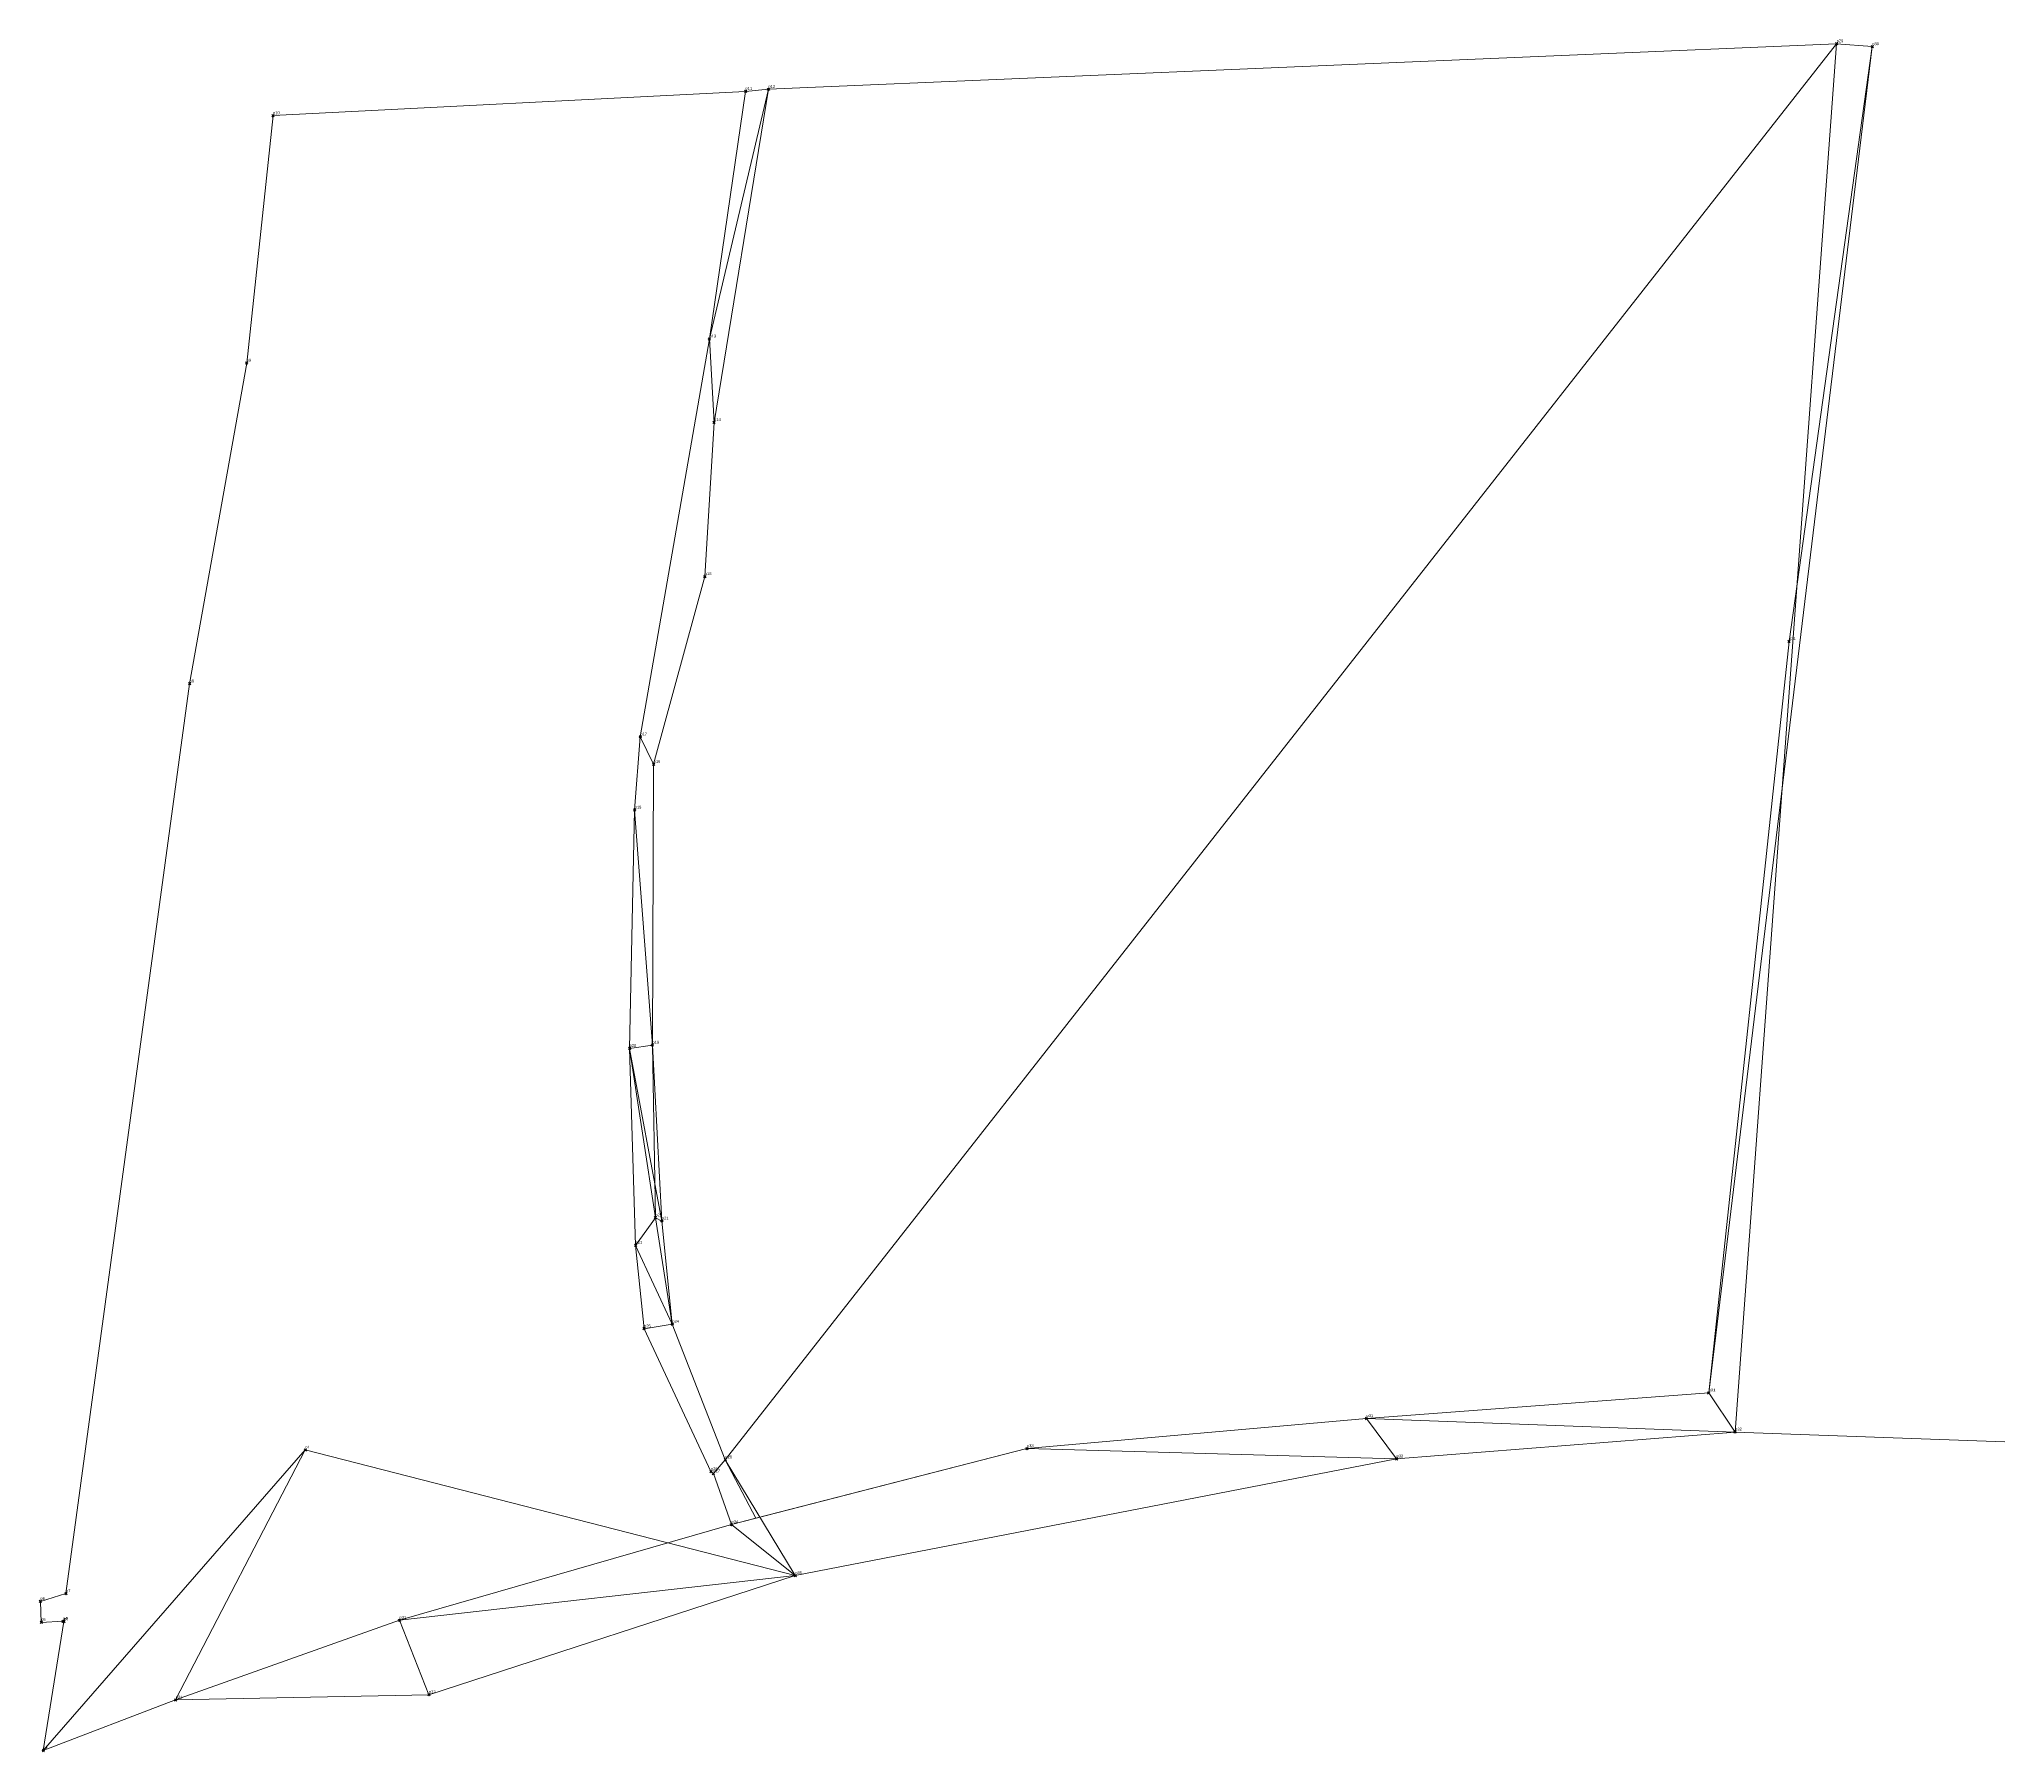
# Model space of a CAD drawing. Header units: millimetres. Extents: x 606072 to 606414, y 1290780 to 1291078.
import ezdxf

# ---------------------------------------------------------------- set-up
doc = ezdxf.new("R2010")
doc.units = ezdxf.units.MM
doc.header["$PDMODE"] = 3
doc.header["$PDSIZE"] = 0.2
doc.layers.get('0').update_dxf_attribs({"color": 1, "linetype": 'CONTINUOUS', "lineweight": 100})
doc.layers.add('Point', color=5, linetype='CONTINUOUS', lineweight=100)
doc.layers.add('Point_Name', color=1, linetype='CONTINUOUS', lineweight=100)
doc.styles.get("Standard").update_dxf_attribs({"font": 'arial.ttf', "width": 0.65})

msp = doc.modelspace()

# ---------------------------------------------------------------- linework, layer by layer
at = {"color": 7, "lineweight": 0, "elevation": 76.34}
msp.add_lwpolyline([(606118.33, 1290832.21), (606072.69, 1290779.86), (606076.29, 1290802.31), (606076.13, 1290802.38), (606072.34, 1290802.17), (606072.21, 1290805.84), (606076.65, 1290807.2), (606098.18, 1290965.64), (606108.13, 1291021.49), (606112.72, 1291064.59), (606195.02, 1291068.82), (606199.02, 1291069.18), (606188.72, 1291025.7), (606189.54, 1291011.15), (606187.93, 1290984.32), (606179.01, 1290951.62), (606176.69, 1290956.4), (606175.71, 1290943.64), (606178.81, 1290902.71), (606174.83, 1290902.15), (606180.44, 1290872.07), (606179.33, 1290872.65), (606175.87, 1290867.83), (606182.26, 1290854.11), (606177.35, 1290853.31), (606188.99, 1290828.44), (606189.42, 1290828.08), (606191.5, 1290830.5), (606385.07, 1291077.12), (606391.28, 1291076.61), (606376.78, 1290973.01), (606362.79, 1290842.14), (606367.39, 1290835.33), (606303.18, 1290837.68), (606308.42, 1290830.64), (606244.04, 1290832.45), (606192.58, 1290819.2), (606203.68, 1290810.33), (606134.75, 1290802.54), (606139.87, 1290789.58), (606095.76, 1290788.66), (606118.33, 1290832.21)], dxfattribs=at)
at = {"color": 6, "lineweight": 0, "elevation": 75.25}
msp.add_lwpolyline([(606367.39, 1290835.33), (606362.79, 1290842.14), (606391.28, 1291076.61), (606385.07, 1291077.12), (606199.02, 1291069.18), (606195.02, 1291068.82), (606112.72, 1291064.59), (606108.13, 1291021.49), (606098.18, 1290965.64), (606076.65, 1290807.2), (606072.21, 1290805.84), (606072.34, 1290802.17), (606076.13, 1290802.38), (606076.29, 1290802.31), (606072.69, 1290779.86), (606095.76, 1290788.66), (606139.87, 1290789.58), (606134.75, 1290802.54), (606203.68, 1290810.33), (606192.58, 1290819.2), (606244.04, 1290832.45), (606308.42, 1290830.64), (606303.18, 1290837.68), (606367.39, 1290835.33)], dxfattribs=at)
at = {"color": 4, "lineweight": 0}
for points, elevation in [([(606385.07, 1291077.12), (606199.02, 1291069.18), (606189.54, 1291011.15), (606187.93, 1290984.32), (606179.01, 1290951.62), (606178.81, 1290902.71), (606180.44, 1290872.07), (606182.26, 1290854.11), (606191.49, 1290830.5), (606196.84, 1290820.3), (606244.04, 1290832.45), (606303.18, 1290837.68), (606362.79, 1290842.14), (606367.39, 1290835.33), (606385.07, 1291077.12)], 74.31), ([(606195.02, 1291068.82), (606112.72, 1291064.59), (606108.13, 1291021.49), (606098.18, 1290965.64), (606076.65, 1290807.2), (606072.21, 1290805.84), (606072.34, 1290802.17), (606076.13, 1290802.38), (606076.29, 1290802.31), (606072.69, 1290779.86), (606095.76, 1290788.66), (606134.75, 1290802.54), (606192.58, 1290819.2), (606189.42, 1290828.08), (606188.99, 1290828.44), (606177.35, 1290853.31), (606175.87, 1290867.83), (606174.83, 1290902.15), (606175.71, 1290943.64), (606176.69, 1290956.4), (606188.72, 1291025.7), (606195.02, 1291068.82)], 74.67), ([(606139.87, 1290789.58), (606203.68, 1290810.33), (606308.42, 1290830.64), (606367.39, 1290835.33), (606414.35, 1290833.61)], 75.25)]:
    msp.add_lwpolyline(points, dxfattribs=dict(at, elevation=elevation))
at = {"color": 3, "lineweight": 0}
for points, elevation in [([(606195.02, 1291068.82), (606112.72, 1291064.59), (606108.13, 1291021.49), (606098.18, 1290965.64), (606076.65, 1290807.2), (606072.21, 1290805.84), (606072.34, 1290802.17), (606076.13, 1290802.38), (606076.29, 1290802.31), (606072.69, 1290779.86), (606118.33, 1290832.21), (606203.68, 1290810.33), (606192.58, 1290819.2), (606189.42, 1290828.08), (606188.99, 1290828.44), (606177.35, 1290853.31), (606175.87, 1290867.83), (606179.33, 1290872.65), (606174.83, 1290902.15), (606175.71, 1290943.64), (606176.69, 1290956.4), (606188.72, 1291025.7), (606195.02, 1291068.82)], 74.67), ([(606199.02, 1291069.18), (606195.02, 1291068.82), (606188.72, 1291025.7), (606176.69, 1290956.4), (606175.71, 1290943.64), (606174.83, 1290902.15), (606175.87, 1290867.83), (606177.35, 1290853.31), (606188.99, 1290828.44), (606189.42, 1290828.08), (606192.58, 1290819.2), (606196.84, 1290820.3), (606191.5, 1290830.5), (606182.26, 1290854.11), (606179.33, 1290872.65), (606178.81, 1290902.71), (606179.01, 1290951.62), (606187.93, 1290984.32), (606189.54, 1291011.15), (606199.02, 1291069.18)], 74.31), ([(606199.02, 1291069.18), (606189.54, 1291011.15), (606187.93, 1290984.32), (606179.01, 1290951.62), (606178.81, 1290902.71), (606180.44, 1290872.07), (606182.26, 1290854.11), (606191.49, 1290830.5), (606203.68, 1290810.33)], 74.71)]:
    msp.add_lwpolyline(points, dxfattribs=dict(at, elevation=elevation))
at = {"layer": 'Point'}
for p in [(606385.07, 1291077.12, 74.31), (606391.28, 1291076.61, 74.61), (606195.02, 1291068.82, 74.67), (606199.02, 1291069.18, 74.71), (606112.72, 1291064.59, 73.67), (606188.72, 1291025.7, 67.63), (606108.13, 1291021.49, 72.62), (606189.54, 1291011.15, 77.23), (606187.93, 1290984.32, 76.47), (606376.78, 1290973.01, 74.14), (606098.18, 1290965.64, 77.14), (606176.69, 1290956.4, 76.63), (606179.01, 1290951.62, 77.07), (606175.71, 1290943.64, 77.58), (606174.83, 1290902.15, 76.46), (606178.81, 1290902.71, 76.35), (606179.33, 1290872.65, 76.31), (606180.44, 1290872.07, 77.18), (606175.87, 1290867.83, 74.39), (606177.35, 1290853.31, 74.63), (606182.26, 1290854.11, 74.14), (606362.79, 1290842.14, 74.36), (606303.18, 1290837.68, 76.01), (606367.39, 1290835.33, 75.25), (606118.33, 1290832.21, 76.34), (606191.5, 1290830.5, 75.7), (606244.04, 1290832.45, 75.53), (606308.42, 1290830.64, 76.63), (606188.99, 1290828.44, 76.6), (606189.42, 1290828.08, 75.94), (606192.58, 1290819.2, 76.91), (606203.68, 1290810.33, 76.25), (606076.65, 1290807.2, 79.13), (606072.21, 1290805.84, 78.9), (606072.34, 1290802.17, 78.84), (606076.13, 1290802.38, 78.77), (606076.29, 1290802.31, 78.59), (606134.75, 1290802.54, 76.39), (606139.87, 1290789.58, 75.52), (606095.76, 1290788.66, 78.93), (606072.69, 1290779.86, 76.34)]:
    msp.add_point(p, dxfattribs=at)

# ---------------------------------------------------------------- texts
at = {"layer": 'Point_Name'}
for s, p in [('p29', (606385.07, 1291077.37)), ('p30', (606391.28, 1291076.86)), ('p11', (606195.02, 1291069.07)), ('p12', (606199.02, 1291069.43)), ('p10', (606112.72, 1291064.84)), ('p13', (606188.72, 1291025.95)), ('p9', (606108.13, 1291021.74)), ('p14', (606189.54, 1291011.4)), ('p15', (606187.93, 1290984.57)), ('p31', (606376.78, 1290973.26)), ('p8', (606098.18, 1290965.89)), ('p17', (606176.69, 1290956.65)), ('p16', (606179.01, 1290951.87)), ('p18', (606175.71, 1290943.89)), ('p20', (606174.83, 1290902.4)), ('p19', (606178.81, 1290902.96)), ('p22', (606179.33, 1290872.9)), ('p21', (606180.44, 1290872.32)), ('p23', (606175.87, 1290868.08)), ('p24', (606182.26, 1290854.36)), ('p25', (606177.35, 1290853.56)), ('p31', (606362.79, 1290842.39)), ('p31', (606303.18, 1290837.93)), ('p32', (606367.39, 1290835.58)), ('p1', (606118.33, 1290832.46)), ('p28', (606191.5, 1290830.75)), ('p33', (606244.04, 1290832.7)), ('p32', (606308.42, 1290830.89)), ('p26', (606188.99, 1290828.69)), ('p27', (606189.42, 1290828.33)), ('p34', (606192.58, 1290819.45)), ('p35', (606203.68, 1290810.58)), ('p6', (606072.21, 1290806.09)), ('p7', (606076.65, 1290807.45)), ('p4', (606076.13, 1290802.63)), ('p3', (606076.29, 1290802.56)), ('p31', (606134.75, 1290802.79)), ('p5', (606072.34, 1290802.42)), ('p31', (606095.76, 1290788.91)), ('p32', (606139.87, 1290789.83)), ('p2', (606072.69, 1290780.11))]:
    msp.add_text(s, height=0.5, dxfattribs=at).set_placement(p)

doc.saveas('drawing.dxf')
